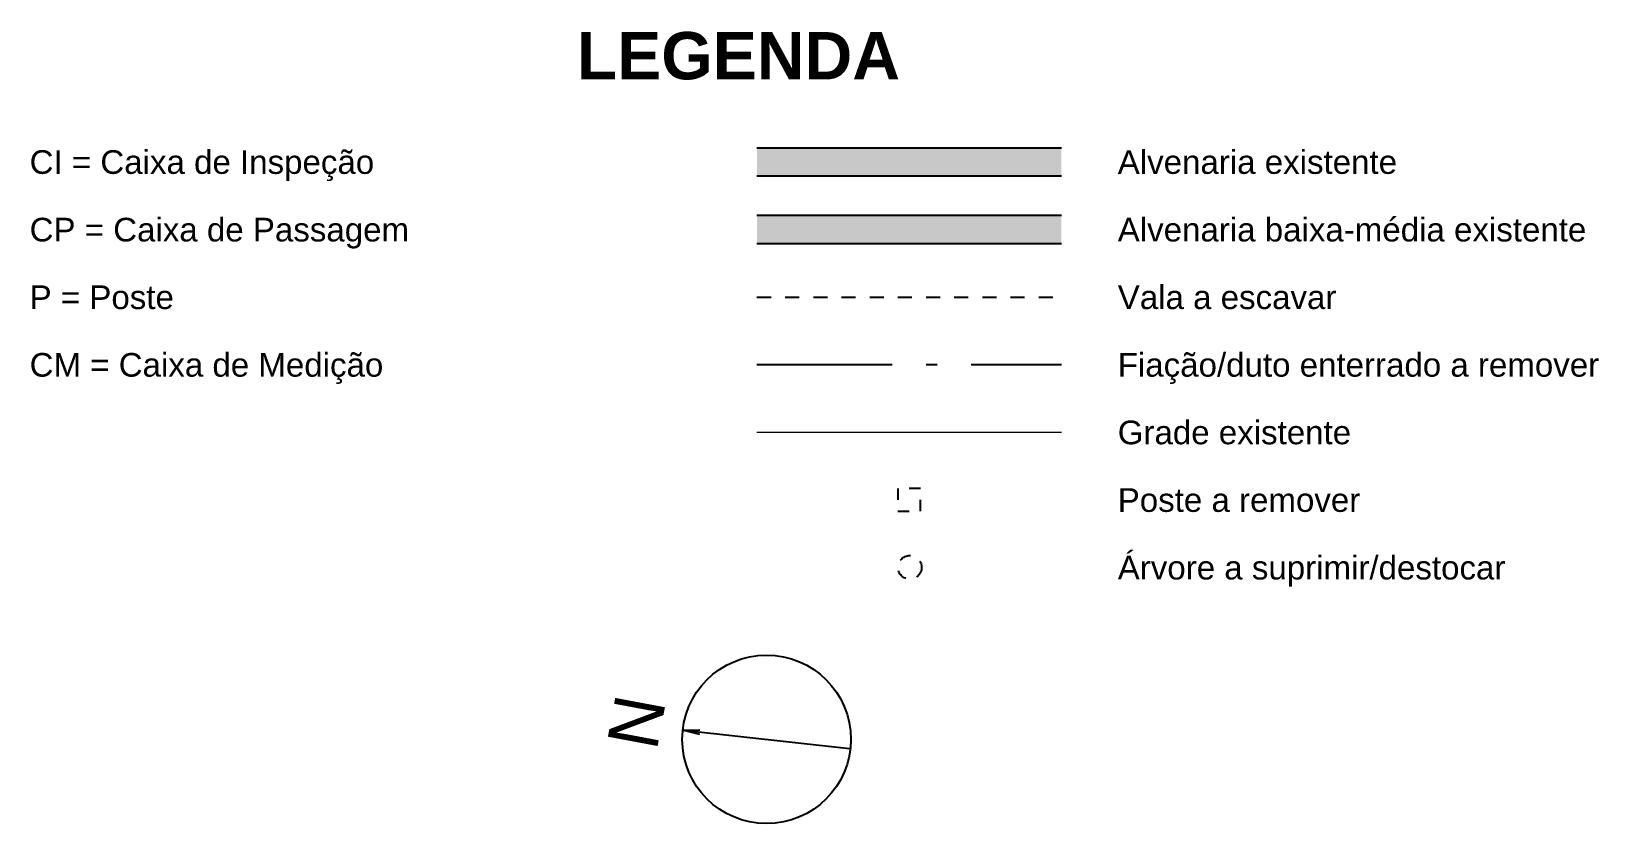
# Model space of a CAD drawing. Extents: x 0 to 11638, y -6007 to 0.
# Drawn here: x 10358.33 to 10372.24, y -5682.37 to -5675.34 of the extents above; entities that cross this region are included whole.
import ezdxf

# ---------------------------------------------------------------- set-up
doc = ezdxf.new("R2010")
doc.units = 0
doc.linetypes.add('ACAD_ISO10W100', pattern=[18, 12, -3, 0, -3])
doc.linetypes.add('DASHED', pattern=[0.25, 0.125, -0.125])
doc.layers.get('0').update_dxf_attribs({"linetype": 'CONTINUOUS'})
for name, color, linetype, lineweight in [('ARQ - Alvenaria Alta', 251, 'CONTINUOUS', 13), ('ARQ - Alvenaria Média-Baixa', 252, 'CONTINUOUS', 20), ('ARQ - Grades', 1, 'CONTINUOUS', 15), ('arvore', 92, 'CONTINUOUS', 0), ('Elétrica', 30, 'CONTINUOUS', 20)]:
    doc.layers.add(name, color=color, linetype=linetype, lineweight=lineweight)
doc.layers.add('ARQ - Desnível Terreno', color=14, linetype='CONTINUOUS')
doc.styles.get("Standard").update_dxf_attribs({"font": 'arial.ttf', "height": 0.15})

msp = doc.modelspace()

# ---------------------------------------------------------------- texts
at = {"width": 1}
msp.add_text('N', height=0.449, rotation=79.3613, dxfattribs=at).set_placement((10363.878, -5681.732))
at = {"attachment_point": 1}
for s, insert, char_height, width in [('\\pxt4;{\\fArial|b1|i0|c0|p34;LEGENDA}', (10363.17, -5675.344), 0.42, 12.90804), ('\\pxt4;CI = Caixa de Inspeção', (10358.315, -5676.393), 0.21, 6.45402), ('\\pxt4;Alvenaria existente', (10367.97, -5676.393), 0.21, 6.45402), ('\\pxt4;CP = Caixa de Passagem', (10358.315, -5676.993), 0.21, 6.45402), ('\\pxt4;Alvenaria baixa-média existente', (10367.97, -5676.993), 0.21, 6.45402), ('\\pxt4;P = Poste', (10358.315, -5677.593), 0.21, 6.45402), ('\\pxt4;Vala a escavar', (10367.97, -5677.593), 0.21, 6.45402), ('\\pxt4;CM = Caixa de Medição', (10358.315, -5678.193), 0.21, 6.45402), ('\\pxt4;Fiação/duto enterrado a remover', (10367.97, -5678.193), 0.21, 6.45402), ('\\pxt4;Grade existente', (10367.97, -5678.793), 0.21, 6.45402), ('\\pxt4;Poste a remover', (10367.97, -5679.393), 0.21, 6.45402), ('\\pxt4;Árvore a suprimir/destocar', (10367.97, -5679.993), 0.21, 6.45402)]:
    msp.add_mtext(s, dxfattribs=dict(at, insert=insert, char_height=char_height, width=width))

# ---------------------------------------------------------------- hatches: boundary and pattern name
at = {"layer": 'ARQ - Alvenaria Alta', "lineweight": -2}
h = msp.add_hatch(color=256, dxfattribs=at)
h.dxf.hatch_style = 1
h.paths.add_polyline_path([(10367.47, -5676.371), (10364.769, -5676.371), (10364.769, -5676.621), (10367.47, -5676.621)])
at = {"layer": 'ARQ - Alvenaria Média-Baixa', "lineweight": -2}
h = msp.add_hatch(color=256, dxfattribs=at)
h.dxf.hatch_style = 1
h.paths.add_polyline_path([(10367.47, -5676.971), (10364.769, -5676.971), (10364.769, -5677.221), (10367.47, -5677.221)])

# ---------------------------------------------------------------- linework, layer by layer
at = {"linetype": 'Continuous'}
for q in [(10364.263, -5681.538), (10365.591, -5681.702), (10364.259, -5681.577)]:
    msp.add_line((10364.117, -5681.542), q, dxfattribs=at)
msp.add_circle((10364.854, -5681.622), 0.748)
at = {"layer": 'ARQ - Alvenaria Alta', "lineweight": -2}
for p, q in [((10364.769, -5676.371), (10367.47, -5676.371)), ((10364.769, -5676.621), (10367.47, -5676.621)), ((10364.769, -5676.971), (10367.47, -5676.971)), ((10364.769, -5677.221), (10367.47, -5677.221))]:
    msp.add_line(p, q, dxfattribs=at)
at = {"layer": 'ARQ - Desnível Terreno', "linetype": 'DASHED', "lineweight": -2}
msp.add_line((10364.769, -5677.696), (10367.47, -5677.696), dxfattribs=at)
at = {"layer": 'ARQ - Grades'}
msp.add_line((10364.769, -5678.896), (10367.47, -5678.896), dxfattribs=at)
at = {"layer": 'arvore', "linetype": 'DASHED', "lineweight": -2, "ltscale": 0.5}
msp.add_circle((10366.125, -5680.096), 0.105, dxfattribs=at)
at = {"layer": 'Elétrica', "linetype": 'ACAD_ISO10W100', "lineweight": -2, "ltscale": 0.1}
msp.add_line((10364.769, -5678.296), (10367.47, -5678.296), dxfattribs=at)
at = {"layer": 'Elétrica', "linetype": 'DASHED', "lineweight": -2, "ltscale": 0.5}
for p, q in [((10366.219, -5679.396), (10366.019, -5679.396)), ((10366.019, -5679.396), (10366.019, -5679.596)), ((10366.219, -5679.596), (10366.219, -5679.396)), ((10366.019, -5679.596), (10366.219, -5679.596))]:
    msp.add_line(p, q, dxfattribs=at)

msp.set_redraw_order([(e.dxf.handle, doc.entitydb.next_handle()) for e in msp.query("TEXT MTEXT ATTDEF DIMENSION ARC_DIMENSION")])  # texts and dimensions are drawn at this point

doc.saveas('drawing.dxf')
